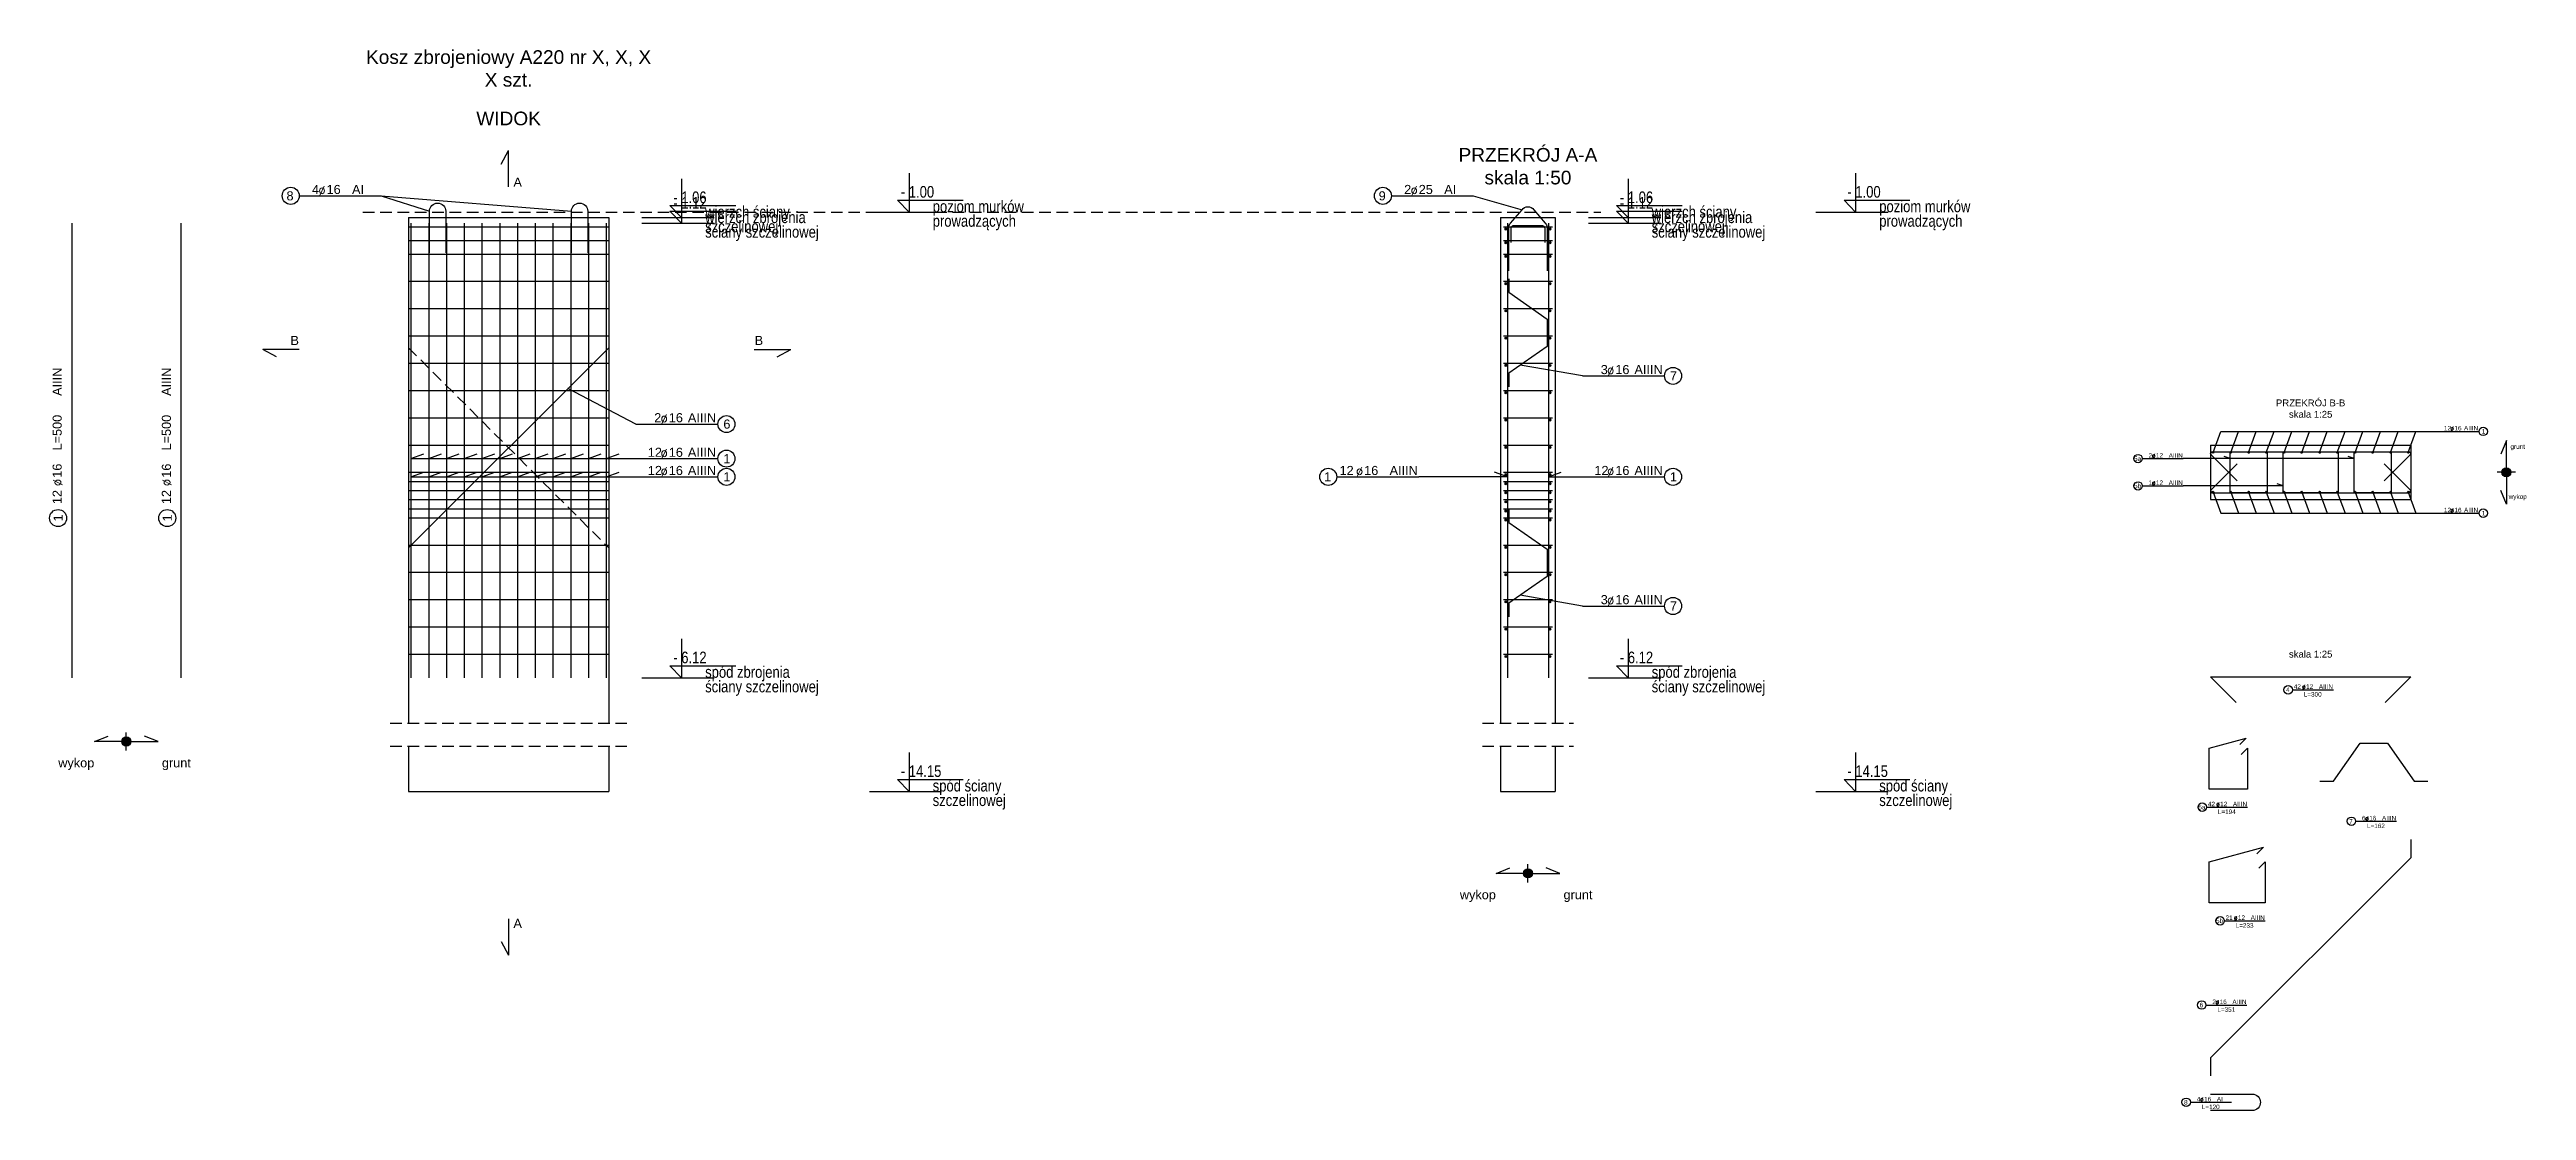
# Model space of a CAD drawing. Extents: x -5033 to 9347, y -17890 to -2362.
# Drawn here: x -1394 to 1327, y -8697 to -7530 of the extents above; entities that cross this region are included whole.
import ezdxf
from ezdxf.enums import TextEntityAlignment as Align

# ---------------------------------------------------------------- set-up
doc = ezdxf.new("R2010")
doc.units = 0
doc.header["$MEASUREMENT"] = 0
doc.linetypes.add('DASHED', pattern=[19.05, 12.7, -6.35])
for name, color, linetype in [('__SOL-KOTY_WYSOKOSCIOWE', 4, 'CONTINUOUS'), ('__SOL-OPISY', 4, 'CONTINUOUS'), ('__SOL-PRZERYWANA', 253, 'DASHED'), ('__SOL-WIDOK', 4, 'CONTINUOUS'), ('__SOL-ZBROJENIE', 3, 'CONTINUOUS')]:
    doc.layers.add(name, color=color, linetype=linetype)
doc.styles.add('ARIAL', font='arial.ttf', dxfattribs={"height": 2.5})
doc.styles.add('SIMPLEX', font='SIMPLEX.SHX', dxfattribs={"width": 0.8})
doc.styles.get("Standard").update_dxf_attribs({"font": 'arial.ttf'})

msp = doc.modelspace()

# ---------------------------------------------------------------- texts
at = {"layer": '__SOL-OPISY', "width": 2500, "attachment_point": 5}
for s, insert, char_height in [('Kosz zbrojeniowy A220 nr X, X, X\\PX szt.\\P', (-890, -7551), 15), ('\\P\\PWIDOK\\P', (-890, -7581), 15), ('\\P\\P\\PPRZEKRÓJ A-A\\Pskala 1:50\\P', (230, -7621), 15), ('A\\P', (-880, -7676), 10), ('B\\P', (-1125, -7850), 10), ('B\\P', (-615, -7850), 10), ('PRZEKRÓJ B-B\\Pskala 1:25\\P', (1090, -7925), 7.5), ('grunt\\P', (1317.5, -7967.5), 5), ('wykop\\P', (1317.5, -8022.5), 5), ('skala 1:25\\P', (1090, -8195), 7.5), ('wykop\\P', (-1365, -8316), 10), ('grunt\\P', (-1255, -8316), 10), ('wykop\\P', (175, -8461), 10), ('grunt\\P', (285, -8461), 10), ('A\\P', (-880, -8491), 10)]:
    msp.add_mtext(s, dxfattribs=dict(at, insert=insert, char_height=char_height))

# ---------------------------------------------------------------- blocks, each defined once
blk = doc.blocks.new('OPIS_PRET_BEZ_LINII')
at = {"layer": '__SOL-OPISY'}
blk.add_circle((25.7, 0), 9.36, dxfattribs=at)
at = {"layer": '__SOL-OPISY', "style": 'SIMPLEX', "width": 0.9}
blk.add_text(' %%c ', height=10, dxfattribs=at).set_placement((64.7, -4.8), align=Align.CENTER)
at = {"layer": '__SOL-OPISY', "style": 'ARIAL', "width": 0.8}
blk.add_attdef('NUMER', text='', height=10, dxfattribs=at).set_placement((25.7, 0), align=Align.MIDDLE)
blk.add_attdef('ILOSC', text='', height=10, dxfattribs=at).set_placement((56.9, -5.1), align=Align.RIGHT)
for tag, p in [('SREDNICA', (71, -5.1)), ('DLUGOSC', (95.1, -5.2)), ('STAL', (144.7, -5.2))]:
    blk.add_attdef(tag, p, '', height=10, dxfattribs=at)
blk = doc.blocks.new('OPIS_PRAWY')
at = {"layer": '__SOL-OPISY'}
blk.add_line((0, 0), (90, 0), dxfattribs=at)
blk.add_circle((99.4, 0), 9.36, dxfattribs=at)
at = {"layer": '__SOL-OPISY', "style": 'SIMPLEX', "width": 0.9}
blk.add_text(' %%c ', height=10, dxfattribs=at).set_placement((20.9, 0.5))
at = {"layer": '__SOL-OPISY', "style": 'ARIAL', "width": 0.8}
blk.add_attdef('ILOSC', text='', height=10, dxfattribs=at).set_placement((27.1, 0.1), align=Align.RIGHT)
for tag, p in [('SREDNICA', (35.4, 0.1)), ('STAL', (58.4, 0.5))]:
    blk.add_attdef(tag, p, '', height=10, dxfattribs=at)
for tag, p in [('NUMER', (99.4, 0)), ('DLUGOSC', (52.8, -6.1))]:
    blk.add_attdef(tag, text='', height=10, dxfattribs=at).set_placement(p, align=Align.MIDDLE)
blk = doc.blocks.new('OPIS_LEWY')
at = {"layer": '__SOL-OPISY'}
blk.add_line((-90, 0), (0, 0), dxfattribs=at)
blk.add_circle((-99.4, 0), 9.36, dxfattribs=at)
at = {"layer": '__SOL-OPISY', "style": 'SIMPLEX', "width": 0.9}
blk.add_text(' %%c ', height=10, dxfattribs=at).set_placement((-75, 0.5))
at = {"layer": '__SOL-OPISY', "style": 'ARIAL', "width": 0.8}
for tag, p in [('NUMER', (-99.4, 0)), ('DLUGOSC', (-58.9, -6.6))]:
    blk.add_attdef(tag, text='', height=10, dxfattribs=at).set_placement(p, align=Align.MIDDLE)
blk.add_attdef('ILOSC', text='', height=10, dxfattribs=at).set_placement((-74, 0.1), align=Align.RIGHT)
for tag, p in [('SREDNICA', (-65.8, 0.1)), ('STAL', (-42.7, 0.3))]:
    blk.add_attdef(tag, p, '', height=10, dxfattribs=at)
blk = doc.blocks.new('KOTA')
at = {"layer": '__SOL-KOTY_WYSOKOSCIOWE'}
for p, q in [((0, 33.4), (0, 0)), ((-34, 0), (28, 0)), ((0, 0), (-9.9, 10.4)), ((-9.9, 10.4), (46.5, 10.4))]:
    blk.add_line(p, q, dxfattribs=at)
at = {"layer": '__SOL-KOTY_WYSOKOSCIOWE', "style": 'ARIAL', "width": 0.8}
blk.add_attdef('RZEDNA', (500.5, 15.9), '', height=10.4, dxfattribs=at)

# ---------------------------------------------------------------- hatches: boundary and pattern name
at = {"layer": '__SOL-OPISY'}
for points in [[(1310, -7995, 1), (1300, -7995, 1)], [(-1305, -8291, 1), (-1315, -8291, 1)], [(235, -8436, 1), (225, -8436, 1)]]:
    msp.add_hatch(color=256, dxfattribs=at).paths.add_polyline_path(points)
at = {"layer": '__SOL-ZBROJENIE'}
for points in [[(207.2, -7727.5, 1), (204.8, -7727.5, 1)], [(255.2, -7727.5, 1), (252.8, -7727.5, 1)], [(207.2, -7742.5, 1), (204.8, -7742.5, 1)], [(255.2, -7742.5, 1), (252.8, -7742.5, 1)], [(207.2, -7757.5, 1), (204.8, -7757.5, 1)], [(255.2, -7757.5, 1), (252.8, -7757.5, 1)], [(207.2, -7787.5, 1), (204.8, -7787.5, 1)], [(255.2, -7787.5, 1), (252.8, -7787.5, 1)], [(207.2, -7817.5, 1), (204.8, -7817.5, 1)], [(255.2, -7817.5, 1), (252.8, -7817.5, 1)], [(207.2, -7847.5, 1), (204.8, -7847.5, 1)], [(255.2, -7847.5, 1), (252.8, -7847.5, 1)], [(207.2, -7877.5, 1), (204.8, -7877.5, 1)], [(255.2, -7877.5, 1), (252.8, -7877.5, 1)], [(207.2, -7907.5, 1), (204.8, -7907.5, 1)], [(255.2, -7907.5, 1), (252.8, -7907.5, 1)], [(207.2, -7937.5, 1), (204.8, -7937.5, 1)], [(255.2, -7937.5, 1), (252.8, -7937.5, 1)], [(207.2, -7967.5, 1), (204.8, -7967.5, 1)], [(255.2, -7967.5, 1), (252.8, -7967.5, 1)], [(983.55, -7973.3, 1), (981.95, -7973.3, 1)], [(1003.05, -7973.3, 1), (1001.45, -7973.3, 1)], [(1022.55, -7973.3, 1), (1020.95, -7973.3, 1)], [(1042.05, -7973.3, 1), (1040.45, -7973.3, 1)], [(1061.55, -7973.3, 1), (1059.95, -7973.3, 1)], [(1081.05, -7973.3, 1), (1079.45, -7973.3, 1)], [(1100.55, -7973.3, 1), (1098.95, -7973.3, 1)], [(1120.05, -7973.3, 1), (1118.45, -7973.3, 1)], [(1139.55, -7973.3, 1), (1137.95, -7973.3, 1)], [(1159.05, -7973.3, 1), (1157.45, -7973.3, 1)], [(1178.55, -7973.3, 1), (1176.95, -7973.3, 1)], [(1198.05, -7973.3, 1), (1196.45, -7973.3, 1)], [(207.2, -7997.5, 1), (204.8, -7997.5, 1)], [(255.2, -7997.5, 1), (252.8, -7997.5, 1)], [(207.2, -8007.5, 1), (204.8, -8007.5, 1)], [(207.2, -8017.5, 1), (204.8, -8017.5, 1)], [(207.2, -8027.5, 1), (204.8, -8027.5, 1)], [(255.2, -8007.5, 1), (252.8, -8007.5, 1)], [(255.2, -8017.5, 1), (252.8, -8017.5, 1)], [(255.2, -8027.5, 1), (252.8, -8027.5, 1)], [(983.55, -8016.7, 1), (981.95, -8016.7, 1)], [(1003.05, -8016.7, 1), (1001.45, -8016.7, 1)], [(1022.55, -8016.7, 1), (1020.95, -8016.7, 1)], [(1042.05, -8016.7, 1), (1040.45, -8016.7, 1)], [(1061.55, -8016.7, 1), (1059.95, -8016.7, 1)], [(1081.05, -8016.7, 1), (1079.45, -8016.7, 1)], [(1100.55, -8016.7, 1), (1098.95, -8016.7, 1)], [(1120.05, -8016.7, 1), (1118.45, -8016.7, 1)], [(1139.55, -8016.7, 1), (1137.95, -8016.7, 1)], [(1159.05, -8016.7, 1), (1157.45, -8016.7, 1)], [(1178.55, -8016.7, 1), (1176.95, -8016.7, 1)], [(1198.05, -8016.7, 1), (1196.45, -8016.7, 1)], [(207.2, -8037.5, 1), (204.8, -8037.5, 1)], [(207.2, -8047.5, 1), (204.8, -8047.5, 1)], [(255.2, -8037.5, 1), (252.8, -8037.5, 1)], [(255.2, -8047.5, 1), (252.8, -8047.5, 1)], [(207.2, -8077.5, 1), (204.8, -8077.5, 1)], [(255.2, -8077.5, 1), (252.8, -8077.5, 1)], [(207.2, -8107.5, 1), (204.8, -8107.5, 1)], [(255.2, -8107.5, 1), (252.8, -8107.5, 1)], [(207.2, -8137.5, 1), (204.8, -8137.5, 1)], [(255.2, -8137.5, 1), (252.8, -8137.5, 1)], [(207.2, -8167.5, 1), (204.8, -8167.5, 1)], [(255.2, -8167.5, 1), (252.8, -8167.5, 1)], [(207.2, -8197.5, 1), (204.8, -8197.5, 1)], [(255.2, -8197.5, 1), (252.8, -8197.5, 1)]]:
    msp.add_hatch(color=256, dxfattribs=at).paths.add_polyline_path(points)

# ---------------------------------------------------------------- linework, layer by layer
at = {"layer": '__SOL-OPISY'}
for p, q in [((-898, -7656), (-890, -7641)), ((-890, -7681), (-890, -7641)), ((-1030, -7691), (-977, -7708)), ((-1030, -7691), (-821, -7708)), ((170, -7691), (223.5, -7706.22)), ((-1120, -7860), (-1160, -7860)), ((-1145, -7868), (-1160, -7860)), ((-620, -7860), (-580, -7860)), ((-595, -7868), (-580, -7860)), ((290, -7889.03), (221.52, -7877.15)), ((-750, -7942), (-825, -7903)), ((982.75, -7973.3), (991.23, -7950)), ((991.23, -7950), (1230, -7950)), ((1002.25, -7973.3), (1010.73, -7950)), ((1021.75, -7973.3), (1030.23, -7950)), ((1041.25, -7973.3), (1049.73, -7950)), ((1060.75, -7973.3), (1069.23, -7950)), ((1080.25, -7973.3), (1088.73, -7950)), ((1099.75, -7973.3), (1108.23, -7950)), ((1119.25, -7973.3), (1127.73, -7950)), ((1138.75, -7973.3), (1147.23, -7950)), ((1158.25, -7973.3), (1166.73, -7950)), ((1177.75, -7973.3), (1186.23, -7950)), ((1197.25, -7973.3), (1205.73, -7950)), ((1305, -7960), (1299, -7975)), ((1305, -7995), (1305, -7960)), ((-997.25, -7980), (-983.15, -7974.87)), ((-997.25, -7980), (-750, -7980)), ((-997.25, -8000), (-983.15, -7994.87)), ((-997.25, -8000), (-750, -8000)), ((-977.75, -7980), (-963.65, -7974.87)), ((-977.75, -8000), (-963.65, -7994.87)), ((-958.25, -7980), (-944.15, -7974.87)), ((-958.25, -8000), (-944.15, -7994.87)), ((-938.75, -7980), (-924.65, -7974.87)), ((-938.75, -8000), (-924.65, -7994.87)), ((-919.25, -7980), (-905.15, -7974.87)), ((-919.25, -8000), (-905.15, -7994.87)), ((-899.75, -7980), (-885.65, -7974.87)), ((-899.75, -8000), (-885.65, -7994.87)), ((-880.25, -7980), (-866.15, -7974.87)), ((-880.25, -8000), (-866.15, -7994.87)), ((-860.75, -7980), (-846.65, -7974.87)), ((-860.75, -8000), (-846.65, -7994.87)), ((-841.25, -7980), (-827.15, -7974.87)), ((-841.25, -8000), (-827.15, -7994.87)), ((-821.75, -7980), (-807.65, -7974.87)), ((-821.75, -8000), (-807.65, -7994.87)), ((-802.25, -7980), (-788.15, -7974.87)), ((-802.25, -8000), (-788.15, -7994.87)), ((-782.75, -7980), (-768.65, -7974.87)), ((-782.75, -8000), (-768.65, -7994.87)), ((207.5, -8000), (110, -8000)), ((207.5, -8000), (193.41, -7994.87)), ((252.5, -8000), (266.6, -7994.87)), ((252.5, -8000), (290, -8000)), ((1137.95, -7980), (950, -7980)), ((1001.45, -7980), (994.87, -7977.61)), ((1137.95, -7980), (1131.37, -7977.61)), ((1315, -7995), (1295, -7995)), ((1305, -7995), (1305, -8030)), ((1059.95, -8010), (950, -8010)), ((982.75, -8016.7), (991.23, -8040)), ((1002.25, -8016.7), (1010.73, -8040)), ((1021.75, -8016.7), (1030.23, -8040)), ((1041.25, -8016.7), (1049.73, -8040)), ((1059.95, -8010), (1053.37, -8007.61)), ((1060.75, -8016.7), (1069.23, -8040)), ((1080.25, -8016.7), (1088.73, -8040)), ((1099.75, -8016.7), (1108.23, -8040)), ((1119.25, -8016.7), (1127.73, -8040)), ((1138.75, -8016.7), (1147.23, -8040)), ((1158.25, -8016.7), (1166.73, -8040)), ((1177.75, -8016.7), (1186.23, -8040)), ((1197.25, -8016.7), (1205.73, -8040)), ((1305, -8030), (1299, -8015)), ((991.23, -8040), (1230, -8040)), ((290, -8142.03), (221.52, -8130.15)), ((-1345, -8291), (-1330, -8285)), ((-1310, -8291), (-1345, -8291)), ((-1310, -8301), (-1310, -8281)), ((-1310, -8291), (-1275, -8291)), ((-1275, -8291), (-1290, -8285)), ((195, -8436), (210, -8430)), ((230, -8436), (195, -8436)), ((230, -8446), (230, -8426)), ((230, -8436), (265, -8436)), ((265, -8436), (250, -8430)), ((-890, -8486), (-890, -8526)), ((-898, -8511), (-890, -8526))]:
    msp.add_line(p, q, dxfattribs=at)
for centre in [(1305, -7995), (-1310, -8291), (230, -8436)]:
    msp.add_circle(centre, 5, dxfattribs=at)
at = {"layer": '__SOL-PRZERYWANA'}
for p, q in [((-1050, -7709), (310, -7709)), ((-1020, -8271), (-760, -8271)), ((180, -8271), (280, -8271)), ((-1020, -8296), (-760, -8296)), ((180, -8296), (280, -8296))]:
    msp.add_line(p, q, dxfattribs=at)
msp.add_lwpolyline([(-1000, -7838), (-1000, -7858), (-780, -8078), (-780, -8098)], dxfattribs=at)
at = {"layer": '__SOL-WIDOK'}
for p, q in [((-1000, -7715), (-1000, -8271)), ((-1000, -7715), (-780, -7715)), ((-780, -7715), (-780, -8271)), ((200, -7715), (200, -8271)), ((200, -7715), (260, -7715)), ((260, -7715), (260, -8271)), ((980, -7965), (980, -8025)), ((980, -7965), (1200, -7965)), ((1200, -7965), (1200, -8025)), ((980, -8025), (1200, -8025)), ((-1000, -8296), (-1000, -8346)), ((-780, -8296), (-780, -8346)), ((200, -8296), (200, -8346)), ((260, -8296), (260, -8346)), ((-1000, -8346), (-780, -8346)), ((200, -8346), (260, -8346))]:
    msp.add_line(p, q, dxfattribs=at)
at = {"layer": '__SOL-ZBROJENIE'}
for p, q in [((-1370, -7721), (-1370, -8221)), ((-1250, -7721), (-1250, -8221)), ((-1000, -7725), (-780, -7725)), ((-997.25, -7721), (-997.25, -8221)), ((-977.75, -7721), (-977.75, -8221)), ((-958.25, -7721), (-958.25, -8221)), ((-938.75, -7721), (-938.75, -8221)), ((-919.25, -7721), (-919.25, -8221)), ((-899.75, -7721), (-899.75, -8221)), ((-880.25, -7721), (-880.25, -8221)), ((-860.75, -7721), (-860.75, -8221)), ((-841.25, -7721), (-841.25, -8221)), ((-821.75, -7721), (-821.75, -8221)), ((-802.25, -7721), (-802.25, -8221)), ((-782.75, -7721), (-782.75, -8221)), ((203, -7725), (257, -7725)), ((207.5, -7721), (207.5, -8221)), ((252.5, -7721), (252.5, -8221)), ((-1000, -7740), (-780, -7740)), ((-1000, -7755), (-780, -7755)), ((203, -7740), (257, -7740)), ((203, -7755), (257, -7755)), ((-1000, -7785), (-780, -7785)), ((203, -7785), (257, -7785)), ((-1000, -7815), (-780, -7815)), ((203, -7815), (257, -7815)), ((-1000, -7845), (-780, -7845)), ((203, -7845), (257, -7845)), ((-1000, -7875), (-780, -7875)), ((203, -7875), (257, -7875)), ((-1000, -7905), (-780, -7905)), ((203, -7905), (257, -7905)), ((-1000, -7935), (-780, -7935)), ((203, -7935), (257, -7935)), ((-1000, -7965), (-780, -7965)), ((203, -7965), (257, -7965)), ((-1000, -7995), (-780, -7995)), ((203, -7995), (257, -7995)), ((-1000, -8005), (-780, -8005)), ((-1000, -8015), (-780, -8015)), ((-1000, -8025), (-780, -8025)), ((203, -8005), (257, -8005)), ((203, -8015), (257, -8015)), ((203, -8025), (257, -8025)), ((-1000, -8035), (-780, -8035)), ((-1000, -8045), (-780, -8045)), ((203, -8035), (257, -8035)), ((203, -8045), (257, -8045)), ((-1000, -8075), (-780, -8075)), ((203, -8075), (257, -8075)), ((-1000, -8105), (-780, -8105)), ((203, -8105), (257, -8105)), ((-1000, -8135), (-780, -8135)), ((203, -8135), (257, -8135)), ((-1000, -8165), (-780, -8165)), ((203, -8165), (257, -8165)), ((-1000, -8195), (-780, -8195)), ((203, -8195), (257, -8195))]:
    msp.add_line(p, q, dxfattribs=at)
for points in [[(-977, -7753.86), (-977, -7708, -1), (-959, -7708), (-959, -7753.86)], [(-821, -7753.86), (-821, -7708, -1), (-803, -7708), (-803, -7753.86)], [(209, -7773.5), (209, -7725, -0.22), (211, -7721.12), (223.5, -7706.22, -0.5), (236.5, -7706.22), (249, -7721.12, -0.22), (251, -7725), (251, -7773.5)], [(211.5, -7742.5), (211.5, -7727.5, -0.48), (215.5, -7723.5), (244.5, -7723.5, -0.48), (248.5, -7727.5), (248.5, -7742.5)], [(1009.28, -8004.28), (981, -7976, -0.7), (981.5, -7972.5), (1198.5, -7972.5, -0.7), (1199, -7976), (1170.72, -8004.28)], [(1009.28, -8004.28), (981, -7976, -0.7), (981.5, -7972.5), (1198.5, -7972.5, -0.7), (1199, -7976), (1170.72, -8004.28)], [(1009.28, -7985.72), (981, -8014, 0.7), (981.5, -8017.5), (1198.5, -8017.5, 0.7), (1199, -8014), (1170.72, -7985.72)], [(1009.28, -7985.72), (981, -8014, 0.7), (981.5, -8017.5), (1198.5, -8017.5, 0.7), (1199, -8014), (1170.72, -7985.72)], [(980, -8678.78), (1025.86, -8678.78, -1), (1025.86, -8696.78), (980, -8696.78)]]:
    msp.add_lwpolyline(points, format="xyb", dxfattribs=at)
for points in [[(209, -7782.09), (209, -7797.09), (251, -7826.5), (251, -7856.5), (209, -7885.91), (209, -7900.91)], [(-780, -7838), (-780, -7858), (-1000, -8078), (-1000, -8098)], [(209, -8035.09), (209, -8050.09), (251, -8079.5), (251, -8109.5), (209, -8138.91), (209, -8153.91)], [(1008.28, -8248.28), (980, -8220), (1200, -8220), (1171.72, -8248.28)], [(1013.53, -8305.36), (1020.6, -8298.28), (1020.6, -8343.28), (978.4, -8343.28), (978.4, -8298.28), (1019.16, -8287.36), (1012.09, -8294.43)], [(1100, -8334.78), (1115, -8334.78), (1144.41, -8292.78), (1174.41, -8292.78), (1203.82, -8334.78), (1218.82, -8334.78)], [(1033.03, -8430.36), (1040.1, -8423.28), (1040.1, -8468.28), (978.4, -8468.28), (978.4, -8423.28), (1038, -8407.32), (1030.93, -8414.39)], [(1200, -8398.78), (1200, -8418.78), (980, -8638.78), (980, -8658.78)]]:
    msp.add_lwpolyline(points, dxfattribs=at)
for points in [[(1001.95, -7972.5), (1041.55, -7972.5, -0.414214), (1042.05, -7973), (1042.05, -8017, -0.414214), (1041.55, -8017.5), (1001.95, -8017.5, -0.414214), (1001.45, -8017), (1001.45, -7973, -0.414214)], [(1060.45, -7972.5), (1119.55, -7972.5, -0.414214), (1120.05, -7973), (1120.05, -8017, -0.414214), (1119.55, -8017.5), (1060.45, -8017.5, -0.414214), (1059.95, -8017), (1059.95, -7973, -0.414214)], [(1138.45, -7972.5), (1178.05, -7972.5, -0.414214), (1178.55, -7973), (1178.55, -8017, -0.414214), (1178.05, -8017.5), (1138.45, -8017.5, -0.414214), (1137.95, -8017), (1137.95, -7973, -0.414214)]]:
    msp.add_lwpolyline(points, format="xyb", close=True, dxfattribs=at)
for centre, radius in [((206, -7727.5), 1.2), ((254, -7727.5), 1.2), ((206, -7742.5), 1.2), ((254, -7742.5), 1.2), ((206, -7757.5), 1.2), ((254, -7757.5), 1.2), ((206, -7787.5), 1.2), ((254, -7787.5), 1.2), ((206, -7817.5), 1.2), ((254, -7817.5), 1.2), ((206, -7847.5), 1.2), ((254, -7847.5), 1.2), ((206, -7877.5), 1.2), ((254, -7877.5), 1.2), ((206, -7907.5), 1.2), ((254, -7907.5), 1.2), ((206, -7937.5), 1.2), ((254, -7937.5), 1.2), ((206, -7967.5), 1.2), ((254, -7967.5), 1.2), ((982.75, -7973.3), 0.8), ((1002.25, -7973.3), 0.8), ((1021.75, -7973.3), 0.8), ((1041.25, -7973.3), 0.8), ((1060.75, -7973.3), 0.8), ((1080.25, -7973.3), 0.8), ((1099.75, -7973.3), 0.8), ((1119.25, -7973.3), 0.8), ((1138.75, -7973.3), 0.8), ((1158.25, -7973.3), 0.8), ((1177.75, -7973.3), 0.8), ((1197.25, -7973.3), 0.8), ((206, -7997.5), 1.2), ((254, -7997.5), 1.2), ((206, -8007.5), 1.2), ((206, -8017.5), 1.2), ((206, -8027.5), 1.2), ((254, -8007.5), 1.2), ((254, -8017.5), 1.2), ((254, -8027.5), 1.2), ((982.75, -8016.7), 0.8), ((1002.25, -8016.7), 0.8), ((1021.75, -8016.7), 0.8), ((1041.25, -8016.7), 0.8), ((1060.75, -8016.7), 0.8), ((1080.25, -8016.7), 0.8), ((1099.75, -8016.7), 0.8), ((1119.25, -8016.7), 0.8), ((1138.75, -8016.7), 0.8), ((1158.25, -8016.7), 0.8), ((1177.75, -8016.7), 0.8), ((1197.25, -8016.7), 0.8), ((206, -8037.5), 1.2), ((206, -8047.5), 1.2), ((254, -8037.5), 1.2), ((254, -8047.5), 1.2), ((206, -8077.5), 1.2), ((254, -8077.5), 1.2), ((206, -8107.5), 1.2), ((254, -8107.5), 1.2), ((206, -8137.5), 1.2), ((254, -8137.5), 1.2), ((206, -8167.5), 1.2), ((254, -8167.5), 1.2), ((206, -8197.5), 1.2), ((254, -8197.5), 1.2)]:
    msp.add_circle(centre, radius, dxfattribs=at)

# ---------------------------------------------------------------- block references
at = {"layer": '__SOL-KOTY_WYSOKOSCIOWE'}
ref = msp.add_blockref('KOTA', (-700, -7715), dxfattribs=dict(at, xscale=1.28, yscale=1.28, zscale=1.28))
ref.add_attrib('RZEDNA', '- 1.06', (-709, -7699), dxfattribs={"height": 12.8, "style": 'ARIAL', "width": 0.8})
ref.add_attrib('OPIS1', 'wierzch ściany', (-674, -7715), dxfattribs={"height": 12.8, "style": 'ARIAL', "width": 0.8})
ref.add_attrib('OPIS2', 'szczelinowej', (-674, -7731), dxfattribs={"height": 12.8, "style": 'ARIAL', "width": 0.8})
ref = msp.add_blockref('KOTA', (-450, -7709), dxfattribs=dict(at, xscale=1.28, yscale=1.28, zscale=1.28))
ref.add_attrib('RZEDNA', '- 1.00', (-459, -7693), dxfattribs={"height": 12.8, "style": 'ARIAL', "width": 0.8})
ref.add_attrib('OPIS1', 'poziom murków', (-424, -7709), dxfattribs={"height": 12.8, "style": 'ARIAL', "width": 0.8})
ref.add_attrib('OPIS2', 'prowadzących', (-424, -7725), dxfattribs={"height": 12.8, "style": 'ARIAL', "width": 0.8})
ref = msp.add_blockref('KOTA', (340, -7715), dxfattribs=dict(at, xscale=1.28, yscale=1.28, zscale=1.28))
ref.add_attrib('RZEDNA', '- 1.06', (331, -7699), dxfattribs={"height": 12.8, "style": 'ARIAL', "width": 0.8})
ref.add_attrib('OPIS1', 'wierzch ściany', (366, -7715), dxfattribs={"height": 12.8, "style": 'ARIAL', "width": 0.8})
ref.add_attrib('OPIS2', 'szczelinowej', (366, -7731), dxfattribs={"height": 12.8, "style": 'ARIAL', "width": 0.8})
ref = msp.add_blockref('KOTA', (590, -7709), dxfattribs=dict(at, xscale=1.28, yscale=1.28, zscale=1.28))
ref.add_attrib('RZEDNA', '- 1.00', (581, -7693), dxfattribs={"height": 12.8, "style": 'ARIAL', "width": 0.8})
ref.add_attrib('OPIS1', 'poziom murków', (616, -7709), dxfattribs={"height": 12.8, "style": 'ARIAL', "width": 0.8})
ref.add_attrib('OPIS2', 'prowadzących', (616, -7725), dxfattribs={"height": 12.8, "style": 'ARIAL', "width": 0.8})
ref = msp.add_blockref('KOTA', (-700, -7721), dxfattribs=dict(at, xscale=1.28, yscale=1.28, zscale=1.28))
ref.add_attrib('RZEDNA', '- 1.12', (-709, -7705), dxfattribs={"height": 12.8, "style": 'ARIAL', "width": 0.8})
ref.add_attrib('OPIS1', 'wierzch zbrojenia', (-674, -7721), dxfattribs={"height": 12.8, "style": 'ARIAL', "width": 0.8})
ref.add_attrib('OPIS2', 'ściany szczelinowej', (-674, -7737), dxfattribs={"height": 12.8, "style": 'ARIAL', "width": 0.8})
ref = msp.add_blockref('KOTA', (340, -7721), dxfattribs=dict(at, xscale=1.28, yscale=1.28, zscale=1.28))
ref.add_attrib('RZEDNA', '- 1.12', (331, -7705), dxfattribs={"height": 12.8, "style": 'ARIAL', "width": 0.8})
ref.add_attrib('OPIS1', 'wierzch zbrojenia', (366, -7721), dxfattribs={"height": 12.8, "style": 'ARIAL', "width": 0.8})
ref.add_attrib('OPIS2', 'ściany szczelinowej', (366, -7737), dxfattribs={"height": 12.8, "style": 'ARIAL', "width": 0.8})
ref = msp.add_blockref('KOTA', (-700, -8221), dxfattribs=dict(at, xscale=1.28, yscale=1.28, zscale=1.28))
ref.add_attrib('RZEDNA', '- 6.12', (-709, -8205), dxfattribs={"height": 12.8, "style": 'ARIAL', "width": 0.8})
ref.add_attrib('OPIS1', 'spód zbrojenia', (-674, -8221), dxfattribs={"height": 12.8, "style": 'ARIAL', "width": 0.8})
ref.add_attrib('OPIS2', 'ściany szczelinowej', (-674, -8237), dxfattribs={"height": 12.8, "style": 'ARIAL', "width": 0.8})
ref = msp.add_blockref('KOTA', (340, -8221), dxfattribs=dict(at, xscale=1.28, yscale=1.28, zscale=1.28))
ref.add_attrib('RZEDNA', '- 6.12', (331, -8205), dxfattribs={"height": 12.8, "style": 'ARIAL', "width": 0.8})
ref.add_attrib('OPIS1', 'spód zbrojenia', (366, -8221), dxfattribs={"height": 12.8, "style": 'ARIAL', "width": 0.8})
ref.add_attrib('OPIS2', 'ściany szczelinowej', (366, -8237), dxfattribs={"height": 12.8, "style": 'ARIAL', "width": 0.8})
ref = msp.add_blockref('KOTA', (-450, -8346), dxfattribs=dict(at, xscale=1.28, yscale=1.28, zscale=1.28))
ref.add_attrib('RZEDNA', '- 14.15', (-459, -8330), dxfattribs={"height": 12.8, "style": 'ARIAL', "width": 0.8})
ref.add_attrib('OPIS1', 'spód ściany', (-424, -8346), dxfattribs={"height": 12.8, "style": 'ARIAL', "width": 0.8})
ref.add_attrib('OPIS2', 'szczelinowej', (-424, -8362), dxfattribs={"height": 12.8, "style": 'ARIAL', "width": 0.8})
ref = msp.add_blockref('KOTA', (590, -8346), dxfattribs=dict(at, xscale=1.28, yscale=1.28, zscale=1.28))
ref.add_attrib('RZEDNA', '- 14.15', (581, -8330), dxfattribs={"height": 12.8, "style": 'ARIAL', "width": 0.8})
ref.add_attrib('OPIS1', 'spód ściany', (616, -8346), dxfattribs={"height": 12.8, "style": 'ARIAL', "width": 0.8})
ref.add_attrib('OPIS2', 'szczelinowej', (616, -8362), dxfattribs={"height": 12.8, "style": 'ARIAL', "width": 0.8})
at = {"layer": '__SOL-OPISY'}
ref = msp.add_blockref('OPIS_LEWY', (-1030, -7691), dxfattribs=at)
ref.add_attrib('ILOSC', '4', (-1106, -7689), dxfattribs={"height": 10, "style": 'ARIAL'})
ref.add_attrib('SREDNICA', '16', (-1090, -7689), dxfattribs={"height": 10, "style": 'ARIAL'})
ref.add_attrib('STAL', 'AI', (-1062, -7689), dxfattribs={"height": 10, "style": 'ARIAL'})
ref.add_attrib('NUMER', '8', (-1134, -7696), dxfattribs={"height": 10, "style": 'ARIAL'})
ref = msp.add_blockref('OPIS_LEWY', (170, -7691), dxfattribs=at)
ref.add_attrib('ILOSC', '2', (94, -7689), dxfattribs={"height": 10, "style": 'ARIAL'})
ref.add_attrib('SREDNICA', '25', (110, -7689), dxfattribs={"height": 10, "style": 'ARIAL'})
ref.add_attrib('STAL', 'AI', (138, -7689), dxfattribs={"height": 10, "style": 'ARIAL'})
ref.add_attrib('NUMER', '9', (66, -7696), dxfattribs={"height": 10, "style": 'ARIAL'})
ref = msp.add_blockref('OPIS_PRET_BEZ_LINII', (-1385, -8071), dxfattribs=dict(at, rotation=90))
ref.add_attrib('NUMER', '1', (-1380, -8049), dxfattribs={"height": 10, "rotation": 90, "style": 'ARIAL'})
ref.add_attrib('ILOSC', '12', (-1381, -8030), dxfattribs={"height": 10, "rotation": 90, "style": 'ARIAL'})
ref.add_attrib('SREDNICA', '16', (-1381, -8001), dxfattribs={"height": 10, "rotation": 90, "style": 'ARIAL'})
ref.add_attrib('DLUGOSC', 'L=500', (-1381, -7971), dxfattribs={"height": 10, "rotation": 90, "style": 'ARIAL'})
ref.add_attrib('STAL', 'AIIIN', (-1381, -7911), dxfattribs={"height": 10, "rotation": 90, "style": 'ARIAL'})
ref = msp.add_blockref('OPIS_PRET_BEZ_LINII', (-1265, -8071), dxfattribs=dict(at, rotation=90))
ref.add_attrib('NUMER', '1', (-1260, -8049), dxfattribs={"height": 10, "rotation": 90, "style": 'ARIAL'})
ref.add_attrib('ILOSC', '12', (-1261, -8030), dxfattribs={"height": 10, "rotation": 90, "style": 'ARIAL'})
ref.add_attrib('SREDNICA', '16', (-1261, -8001), dxfattribs={"height": 10, "rotation": 90, "style": 'ARIAL'})
ref.add_attrib('DLUGOSC', 'L=500', (-1261, -7971), dxfattribs={"height": 10, "rotation": 90, "style": 'ARIAL'})
ref.add_attrib('STAL', 'AIIIN', (-1261, -7911), dxfattribs={"height": 10, "rotation": 90, "style": 'ARIAL'})
ref = msp.add_blockref('OPIS_PRAWY', (290, -7889.03), dxfattribs=at)
ref.add_attrib('ILOSC', '3', (310, -7887.03), dxfattribs={"height": 10, "style": 'ARIAL'})
ref.add_attrib('SREDNICA', '16', (326, -7887.03), dxfattribs={"height": 10, "style": 'ARIAL'})
ref.add_attrib('STAL', 'AIIIN', (347, -7887.03), dxfattribs={"height": 10, "style": 'ARIAL'})
ref.add_attrib('NUMER', '7', (386, -7894.03), dxfattribs={"height": 10, "style": 'ARIAL'})
ref = msp.add_blockref('OPIS_PRAWY', (-750, -7942), dxfattribs=at)
ref.add_attrib('ILOSC', '2', (-730, -7940), dxfattribs={"height": 10, "style": 'ARIAL'})
ref.add_attrib('SREDNICA', '16', (-714, -7940), dxfattribs={"height": 10, "style": 'ARIAL'})
ref.add_attrib('STAL', 'AIIIN', (-693, -7940), dxfattribs={"height": 10, "style": 'ARIAL'})
ref.add_attrib('NUMER', '6', (-654, -7947), dxfattribs={"height": 10, "style": 'ARIAL'})
ref = msp.add_blockref('OPIS_PRAWY', (1230, -7950), dxfattribs=dict(at, xscale=0.5, yscale=0.5, zscale=0.5))
ref.add_attrib('ILOSC', '12', (1236.5, -7949), dxfattribs={"height": 5, "style": 'ARIAL'})
ref.add_attrib('SREDNICA', '16', (1248, -7949), dxfattribs={"height": 5, "style": 'ARIAL'})
ref.add_attrib('STAL', 'AIIIN', (1258.5, -7949), dxfattribs={"height": 5, "style": 'ARIAL'})
ref.add_attrib('NUMER', '1', (1278, -7952.5), dxfattribs={"height": 5, "style": 'ARIAL'})
ref = msp.add_blockref('OPIS_PRAWY', (-750, -7980), dxfattribs=at)
ref.add_attrib('ILOSC', '12', (-737, -7978), dxfattribs={"height": 10, "style": 'ARIAL'})
ref.add_attrib('SREDNICA', '16', (-714, -7978), dxfattribs={"height": 10, "style": 'ARIAL'})
ref.add_attrib('STAL', 'AIIIN', (-693, -7978), dxfattribs={"height": 10, "style": 'ARIAL'})
ref.add_attrib('NUMER', '1', (-654, -7985), dxfattribs={"height": 10, "style": 'ARIAL'})
ref = msp.add_blockref('OPIS_PRAWY', (-750, -8000), dxfattribs=at)
ref.add_attrib('ILOSC', '12', (-737, -7998), dxfattribs={"height": 10, "style": 'ARIAL'})
ref.add_attrib('SREDNICA', '16', (-714, -7998), dxfattribs={"height": 10, "style": 'ARIAL'})
ref.add_attrib('STAL', 'AIIIN', (-693, -7998), dxfattribs={"height": 10, "style": 'ARIAL'})
ref.add_attrib('NUMER', '1', (-654, -8005), dxfattribs={"height": 10, "style": 'ARIAL'})
ref = msp.add_blockref('OPIS_LEWY', (110, -8000), dxfattribs=at)
ref.add_attrib('ILOSC', '12', (23, -7998), dxfattribs={"height": 10, "style": 'ARIAL'})
ref.add_attrib('SREDNICA', '16', (50, -7998), dxfattribs={"height": 10, "style": 'ARIAL'})
ref.add_attrib('STAL', 'AIIIN', (78, -7998), dxfattribs={"height": 10, "style": 'ARIAL'})
ref.add_attrib('NUMER', '1', (6, -8005), dxfattribs={"height": 10, "style": 'ARIAL'})
ref = msp.add_blockref('OPIS_PRAWY', (290, -8000), dxfattribs=at)
ref.add_attrib('ILOSC', '12', (303, -7998), dxfattribs={"height": 10, "style": 'ARIAL'})
ref.add_attrib('SREDNICA', '16', (326, -7998), dxfattribs={"height": 10, "style": 'ARIAL'})
ref.add_attrib('STAL', 'AIIIN', (347, -7998), dxfattribs={"height": 10, "style": 'ARIAL'})
ref.add_attrib('NUMER', '1', (386, -8005), dxfattribs={"height": 10, "style": 'ARIAL'})
ref = msp.add_blockref('OPIS_LEWY', (950, -7980), dxfattribs=dict(at, xscale=0.5, yscale=0.5, zscale=0.5))
ref.add_attrib('ILOSC', '2', (912, -7979), dxfattribs={"height": 5, "style": 'ARIAL'})
ref.add_attrib('SREDNICA', '12', (920, -7979), dxfattribs={"height": 5, "style": 'ARIAL'})
ref.add_attrib('STAL', 'AIIIN', (934, -7979), dxfattribs={"height": 5, "style": 'ARIAL'})
ref.add_attrib('NUMER', '5a', (896, -7982.5), dxfattribs={"height": 5, "style": 'ARIAL'})
ref = msp.add_blockref('OPIS_LEWY', (950, -8010), dxfattribs=dict(at, xscale=0.5, yscale=0.5, zscale=0.5))
ref.add_attrib('ILOSC', '1', (912, -8009), dxfattribs={"height": 5, "style": 'ARIAL'})
ref.add_attrib('SREDNICA', '12', (920, -8009), dxfattribs={"height": 5, "style": 'ARIAL'})
ref.add_attrib('STAL', 'AIIIN', (934, -8009), dxfattribs={"height": 5, "style": 'ARIAL'})
ref.add_attrib('NUMER', '5b', (896, -8012.5), dxfattribs={"height": 5, "style": 'ARIAL'})
ref = msp.add_blockref('OPIS_PRAWY', (1230, -8040), dxfattribs=dict(at, xscale=0.5, yscale=0.5, zscale=0.5))
ref.add_attrib('ILOSC', '12', (1236.5, -8039), dxfattribs={"height": 5, "style": 'ARIAL'})
ref.add_attrib('SREDNICA', '16', (1248, -8039), dxfattribs={"height": 5, "style": 'ARIAL'})
ref.add_attrib('STAL', 'AIIIN', (1258.5, -8039), dxfattribs={"height": 5, "style": 'ARIAL'})
ref.add_attrib('NUMER', '1', (1278, -8042.5), dxfattribs={"height": 5, "style": 'ARIAL'})
ref = msp.add_blockref('OPIS_PRAWY', (290, -8142.03), dxfattribs=at)
ref.add_attrib('ILOSC', '3', (310, -8140.03), dxfattribs={"height": 10, "style": 'ARIAL'})
ref.add_attrib('SREDNICA', '16', (326, -8140.03), dxfattribs={"height": 10, "style": 'ARIAL'})
ref.add_attrib('STAL', 'AIIIN', (347, -8140.03), dxfattribs={"height": 10, "style": 'ARIAL'})
ref.add_attrib('NUMER', '7', (386, -8147.03), dxfattribs={"height": 10, "style": 'ARIAL'})
ref = msp.add_blockref('OPIS_LEWY', (1115, -8234.14), dxfattribs=dict(at, xscale=0.5, yscale=0.5, zscale=0.5))
ref.add_attrib('ILOSC', '42', (1071.5, -8233.14), dxfattribs={"height": 5, "style": 'ARIAL'})
ref.add_attrib('SREDNICA', '12', (1085, -8233.14), dxfattribs={"height": 5, "style": 'ARIAL'})
ref.add_attrib('DLUGOSC', 'L=300', (1082.5, -8241.64), dxfattribs={"height": 5, "style": 'ARIAL'})
ref.add_attrib('STAL', 'AIIIN', (1099, -8233.14), dxfattribs={"height": 5, "style": 'ARIAL'})
ref.add_attrib('NUMER', '4', (1063, -8236.64), dxfattribs={"height": 5, "style": 'ARIAL'})
ref = msp.add_blockref('OPIS_LEWY', (1020.6, -8363.28), dxfattribs=dict(at, xscale=0.5, yscale=0.5, zscale=0.5))
ref.add_attrib('ILOSC', '42', (977.1, -8362.28), dxfattribs={"height": 5, "style": 'ARIAL'})
ref.add_attrib('SREDNICA', '12', (990.6, -8362.28), dxfattribs={"height": 5, "style": 'ARIAL'})
ref.add_attrib('DLUGOSC', 'L=194', (988.1, -8370.78), dxfattribs={"height": 5, "style": 'ARIAL'})
ref.add_attrib('STAL', 'AIIIN', (1004.6, -8362.28), dxfattribs={"height": 5, "style": 'ARIAL'})
ref.add_attrib('NUMER', '5a', (966.6, -8365.78), dxfattribs={"height": 5, "style": 'ARIAL'})
ref = msp.add_blockref('OPIS_LEWY', (1184.41, -8378.78), dxfattribs=dict(at, xscale=0.5, yscale=0.5, zscale=0.5))
ref.add_attrib('ILOSC', '6', (1146.41, -8377.78), dxfattribs={"height": 5, "style": 'ARIAL'})
ref.add_attrib('SREDNICA', '16', (1154.41, -8377.78), dxfattribs={"height": 5, "style": 'ARIAL'})
ref.add_attrib('DLUGOSC', 'L=162', (1151.91, -8386.28), dxfattribs={"height": 5, "style": 'ARIAL'})
ref.add_attrib('STAL', 'AIIIN', (1168.41, -8377.78), dxfattribs={"height": 5, "style": 'ARIAL'})
ref.add_attrib('NUMER', '7', (1132.41, -8381.28), dxfattribs={"height": 5, "style": 'ARIAL'})
ref = msp.add_blockref('OPIS_LEWY', (1040.1, -8488.28), dxfattribs=dict(at, xscale=0.5, yscale=0.5, zscale=0.5))
ref.add_attrib('ILOSC', '21', (996.6, -8487.28), dxfattribs={"height": 5, "style": 'ARIAL'})
ref.add_attrib('SREDNICA', '12', (1010.1, -8487.28), dxfattribs={"height": 5, "style": 'ARIAL'})
ref.add_attrib('DLUGOSC', 'L=233', (1007.6, -8495.78), dxfattribs={"height": 5, "style": 'ARIAL'})
ref.add_attrib('STAL', 'AIIIN', (1024.1, -8487.28), dxfattribs={"height": 5, "style": 'ARIAL'})
ref.add_attrib('NUMER', '5b', (986.1, -8490.78), dxfattribs={"height": 5, "style": 'ARIAL'})
ref = msp.add_blockref('OPIS_LEWY', (1020, -8580.78), dxfattribs=dict(at, xscale=0.5, yscale=0.5, zscale=0.5))
ref.add_attrib('ILOSC', '2', (982, -8579.78), dxfattribs={"height": 5, "style": 'ARIAL'})
ref.add_attrib('SREDNICA', '16', (990, -8579.78), dxfattribs={"height": 5, "style": 'ARIAL'})
ref.add_attrib('DLUGOSC', 'L=351', (987.5, -8588.28), dxfattribs={"height": 5, "style": 'ARIAL'})
ref.add_attrib('STAL', 'AIIIN', (1004, -8579.78), dxfattribs={"height": 5, "style": 'ARIAL'})
ref.add_attrib('NUMER', '6', (968, -8583.28), dxfattribs={"height": 5, "style": 'ARIAL'})
ref = msp.add_blockref('OPIS_LEWY', (1002.93, -8687.78), dxfattribs=dict(at, xscale=0.5, yscale=0.5, zscale=0.5))
ref.add_attrib('ILOSC', '4', (964.93, -8686.78), dxfattribs={"height": 5, "style": 'ARIAL'})
ref.add_attrib('SREDNICA', '16', (972.93, -8686.78), dxfattribs={"height": 5, "style": 'ARIAL'})
ref.add_attrib('DLUGOSC', 'L=120', (970.43, -8695.28), dxfattribs={"height": 5, "style": 'ARIAL'})
ref.add_attrib('STAL', 'AI', (986.93, -8686.78), dxfattribs={"height": 5, "style": 'ARIAL'})
ref.add_attrib('NUMER', '8', (950.93, -8690.28), dxfattribs={"height": 5, "style": 'ARIAL'})

msp.set_redraw_order([(e.dxf.handle, doc.entitydb.next_handle()) for e in msp.query("TEXT MTEXT ATTDEF DIMENSION ARC_DIMENSION")])  # texts and dimensions are drawn at this point

doc.saveas('drawing.dxf')
